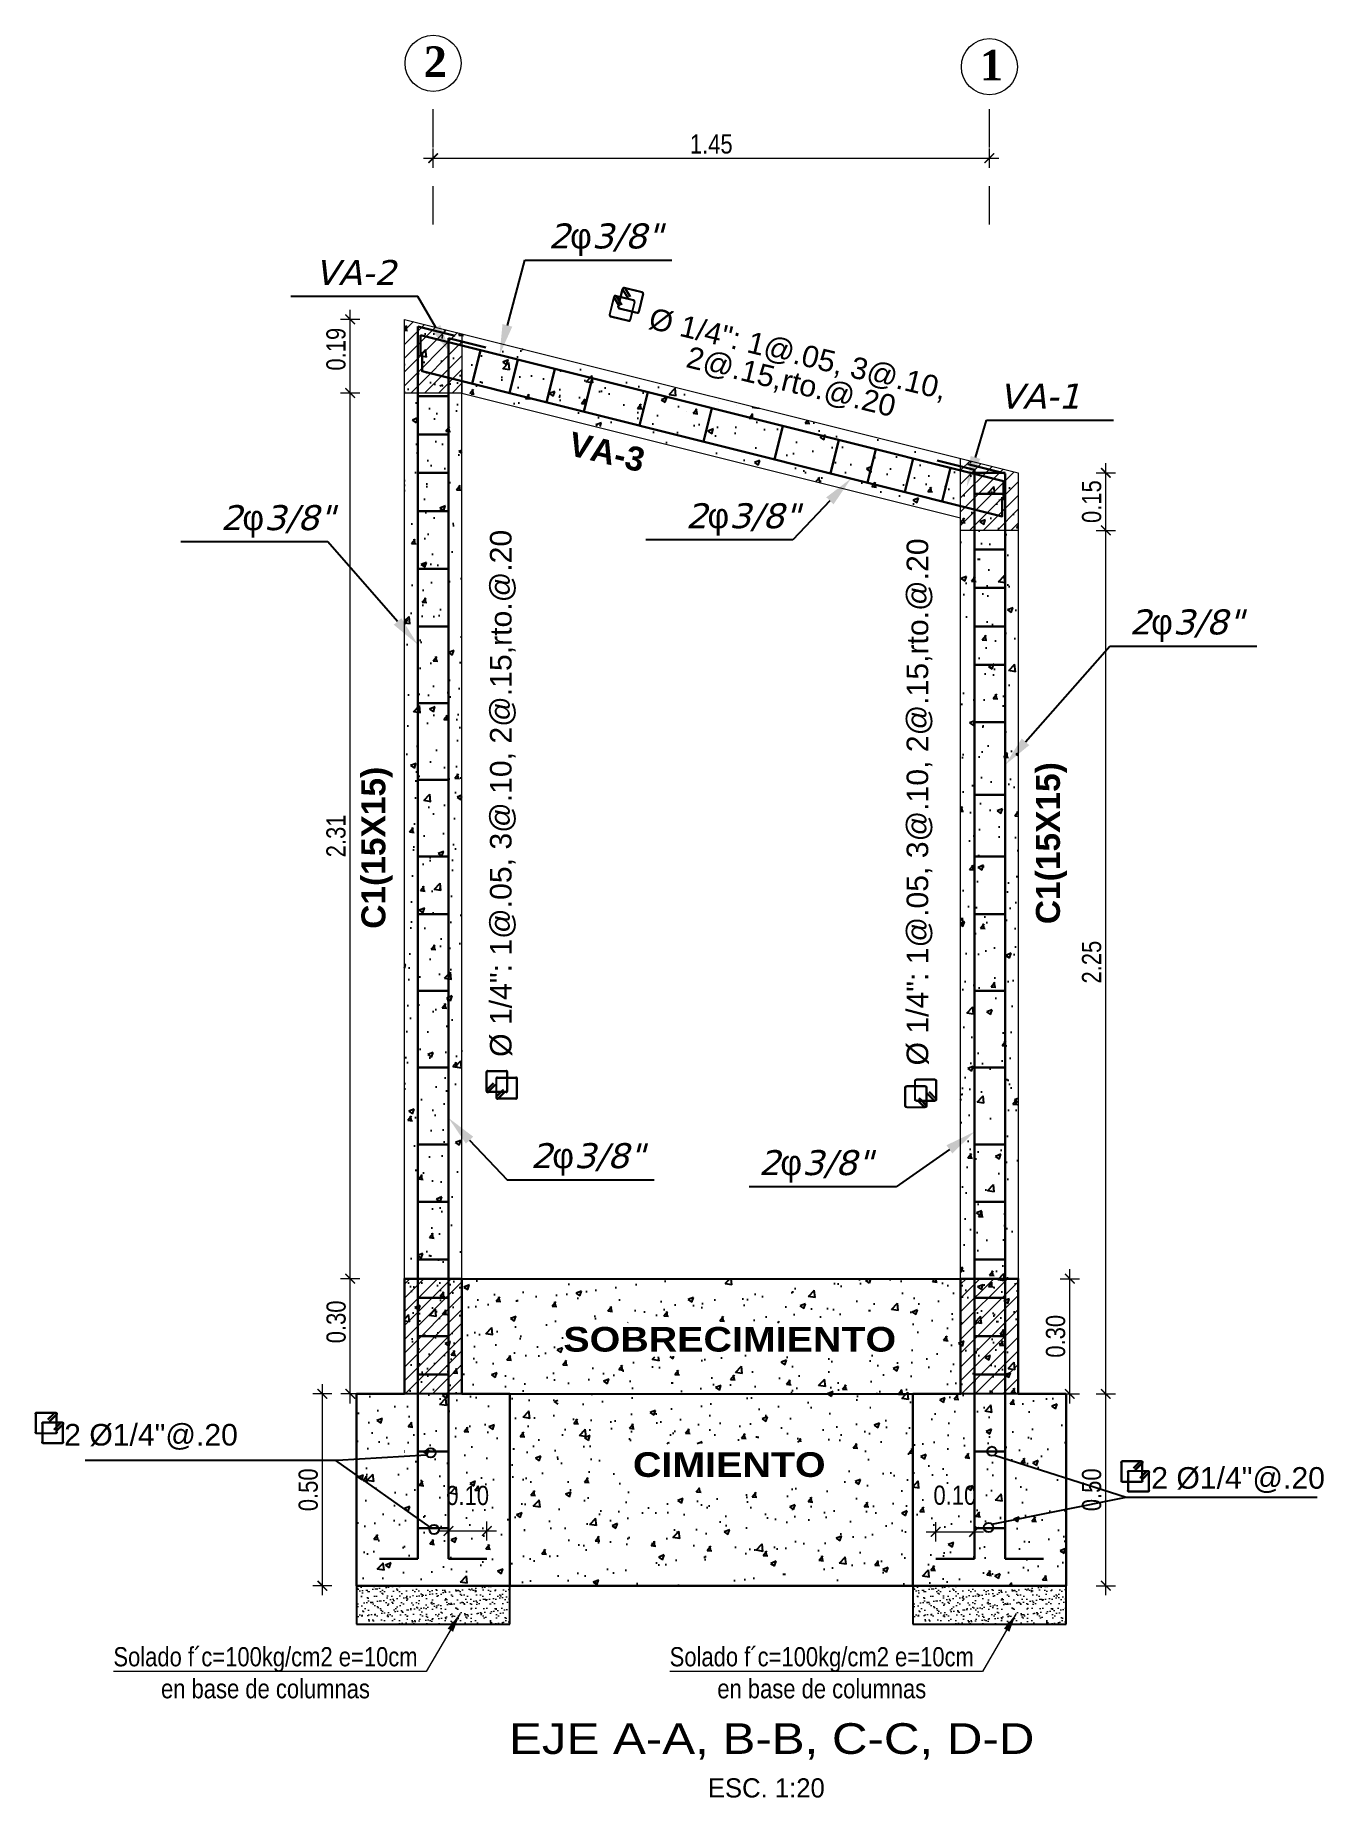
# Model space of a CAD drawing. Header units: metres. Extents: x 912 to 1393, y 476 to 584.
# Drawn here: x 1278.913 to 1282.271, y 494.542 to 499.134 of the extents above; entities that cross this region are included whole.
import ezdxf
from ezdxf import colors
from ezdxf.entities.mleader import LeaderData, LeaderLine
from ezdxf.math import Vec2, Vec3

# ---------------------------------------------------------------- set-up
doc = ezdxf.new("R2010")
doc.units = ezdxf.units.M
doc.linetypes.add('ACAD_ISO04W100', pattern=[30, 24, -3, 0, -3])
doc.linetypes.add('DASHDOTX2', pattern=[2, 1, -0.5, 0, -0.5])
for name, color, linetype, lineweight in [('-Achurado', 251, 'Continuous', 5), ('A_Columnas', 7, 'Continuous', 40), ('Cotas', 7, 'Continuous', 20), ('Especificaciones', 7, 'Continuous', 20), ('FIC-2ES_ACERO_', 160, 'Continuous', 30), ('FIC-2ES_COLUMNA', 152, 'Continuous', 30), ('FIC-2ES_CONCRETO 210', 251, 'Continuous', 30), ('Flechas', 122, 'Continuous', 20), ('Muro Alto', 5, 'Continuous', 40), ('P 0.05', 7, 'Continuous', 13), ('pisos', 8, 'Continuous', 13), ('PL-020', 7, 'Continuous', 20), ('PL-03', 7, 'Continuous', 30), ('TEXTO', 7, 'Continuous', 20), ('Textos', 7, 'Continuous', 30)]:
    doc.layers.add(name, color=color, linetype=linetype, lineweight=lineweight)
doc.layers.add('A_50_CotasExter', color=253, linetype='Continuous')
doc.layers.add('PL-05', color=7, linetype='Continuous')
doc.styles.add('-Arial Narrow', font='ARIALN.TTF')
doc.styles.add('ARIAL', font='arial.ttf')
doc.styles.add('ILICH', font='timesbd.ttf')
doc.styles.add('R80_50', font='verdanai.ttf', dxfattribs={"height": 0.065})
doc.styles.add('ROMANS', font='ARIALN.TTF')
doc.styles.add('style1', font='arial.ttf')
doc.styles.add('TECHNICLIGHT', font='tel_____.pfb')
doc.dimstyles.new('corte 25', dxfattribs={"dimtxt": 0.05, "dimasz": 0.025, "dimexe": 0.025, "dimexo": 0.0125, "dimgap": 0.0125, "dimtad": 1, "dimzin": 4, "dimdsep": 46, "dimtxsty": 'ARIAL', "dimblk": 'ARCHTICK', "dimcen": 0.025, "dimdle": 0.025, "dimclrd": 256, "dimclre": 256, "dimclrt": 7, "dimadec": 0, "dimazin": 0, "dimtfac": 1, "dimtix": 1, "dimtmove": 0, "dimatfit": 3, "dimfxl": 0.1, "dimlwd": -1, "dimarcsym": 0})
doc.dimstyles.new('Esc 1_20n', dxfattribs={"dimscale": 0.02, "dimtxt": 2, "dimasz": 1, "dimexe": 1, "dimexo": 1, "dimgap": 0.45, "dimtad": 1, "dimtoh": 1, "dimzin": 3, "dimdsep": 46, "dimtxsty": '-Arial Narrow', "dimblk": 'ARCHTICK', "dimcen": 1, "dimdle": 1, "dimclrd": 252, "dimclre": 252, "dimclrt": 252, "dimadec": 0, "dimazin": 0, "dimtfac": 1, "dimtix": 1, "dimtmove": 1, "dimatfit": 2, "dimldrblk": 'ARCHTICK', "dimfxl": 1, "dimfxlon": 1, "dimtolj": 2, "dimlwd": 5, "dimlwe": 5, "dimarcsym": 0})

msp = doc.modelspace()

# ---------------------------------------------------------------- texts
at = {"layer": 'A_Columnas', "lineweight": 9, "attachment_point": 5, "style": 'style1'}
for s, insert, char_height, width, rotation in [('\\pxsm0.8;Ø 1/4": 1@.05, 3@.10, 2@.15,rto.@.20', (1280.8908, 498.263), 0.05625, 1.078848, 346.3856), ('{\\fArial|b1|i0|c0|p34;VA-3 }', (1280.4027, 498.0482), 0.0625, 0.8, 346.6514), ('\\pxsm0.8;Ø 1/4": 1@.05, 3@.10, 2@.15,rto.@.20', (1280.1317, 497.1589), 0.05625, 2.104752, 90), ('\\pxsm0.8;Ø 1/4": 1@.05, 3@.10, 2@.15,rto.@.20', (1281.2178, 497.1365), 0.05625, 2.104752, 90), ('{\\fArial|b1|i0|c0|p34;C1(15X15)}', (1279.8035, 497.0171), 0.0625, 0.8, 90), ('{\\fArial|b1|i0|c0|p34;C1(15X15)}', (1281.5618, 497.0291), 0.0625, 0.8, 90)]:
    msp.add_mtext(s, dxfattribs=dict(at, insert=insert, char_height=char_height, width=width, rotation=rotation))
at = {"layer": 'A_Columnas', "lineweight": 9, "char_height": 0.05625, "attachment_point": 5, "style": 'style1'}
for insert, width in [((1279.2144, 495.4819), 0.72), ((1282.0481, 495.3694), 0.62)]:
    msp.add_mtext('2 Ø1/4"@.20', dxfattribs=dict(at, insert=insert, width=width))
at = {"layer": 'Especificaciones', "linetype": 'ACAD_ISO04W100', "char_height": 0.065, "width": 0.387333, "style": 'R80_50'}
for s, insert, attachment_point in [('2{\\fSymbol|b0|i0|c2|p18;f}3/8"', (1280.2502, 498.6439), 1), ('VA-2', (1279.6419, 498.5487), 1), ('VA-1', (1281.4254, 498.2266), 1), ('2{\\fSymbol|b0|i0|c2|p18;f}3/8"', (1279.3959, 497.9099), 1), ('2{\\fSymbol|b0|i0|c2|p18;f}3/8"', (1280.6082, 497.9148), 1), ('2{\\fSymbol|b0|i0|c2|p18;f}3/8"', (1282.0624, 497.6381), 3), ('2{\\fSymbol|b0|i0|c2|p18;f}3/8"', (1280.2038, 496.2473), 1), ('2{\\fSymbol|b0|i0|c2|p18;f}3/8"', (1281.0958, 496.2292), 3)]:
    msp.add_mtext(s, dxfattribs=dict(at, insert=insert, attachment_point=attachment_point))
at = {"layer": 'PL-03', "color": 250, "linetype": 'Continuous', "style": 'TECHNICLIGHT'}
msp.add_text('ESC. 1:20', height=0.05, dxfattribs=at).set_placement((1280.6659, 494.5423))
at = {"layer": 'PL-03', "char_height": 0.05, "width": 0.815284, "attachment_point": 2, "style": 'ROMANS'}
for insert in [(1279.5128, 494.9341), (1280.9628, 494.9341)]:
    msp.add_mtext('Solado f´c=100kg/cm2 e=10cm en base de columnas', dxfattribs=dict(at, insert=insert))
at = {"layer": 'PL-05', "style": 'TECHNICLIGHT', "width": 1.2}
msp.add_text('EJE A-A, B-B, C-C, D-D', height=0.08, dxfattribs=at).set_placement((1280.1476, 494.6558))
at = {"layer": 'TEXTO', "insert": (1281.1567, 495.7684), "char_height": 0.06425, "attachment_point": 3}
msp.add_mtext('{\\fArial Black|b0|i0|c0|p34;SOBRECIMIENTO}', dxfattribs=at)
at = {"layer": 'TEXTO', "insert": (1281.3394, 495.4419), "char_height": 0.06425, "width": 1.235373, "attachment_point": 3}
msp.add_mtext('\\pxqc;{\\fArial Black|b0|i0|c0|p34;CIMIENTO}', dxfattribs=at)
at = {"layer": 'Textos', "ltscale": 1.6, "style": 'ILICH'}
for s, p in [('2', (1279.9251, 499.0254, 478.457)), ('1', (1281.3751, 499.0165, 478.457))]:
    msp.add_text(s, height=0.08, dxfattribs=at).set_placement(p)

# ---------------------------------------------------------------- blocks, each defined once
blk = doc.blocks.new('_ArchTick')
at = {"layer": 'pisos', "color": 0, "const_width": 0.15}
blk.add_lwpolyline([(-0.5, -0.5), (0.5, 0.5)], dxfattribs=at)
blk = doc.blocks.new('*D296')
at = {"layer": 'A_50_CotasExter', "color": 252, "lineweight": 5, "transparency": 16777216}
for p, q in [((1279.9498, 498.789), (1279.9498, 498.839)), ((1281.3998, 498.789), (1281.3998, 498.839)), ((1279.9248, 498.814), (1281.4248, 498.814))]:
    blk.add_line(p, q, dxfattribs=at)
at = {"layer": 'DEFPOINTS', "color": 0, "lineweight": 20, "transparency": 16777216}
for p in [(1281.3998, 498.814), (1279.9498, 498.6415), (1281.3998, 498.6415)]:
    blk.add_point(p, dxfattribs=at)
at = {"layer": 'A_50_CotasExter', "color": 252, "lineweight": 5, "transparency": 16777216, "xscale": 0.025, "yscale": 0.025, "zscale": 0.025, "rotation": 180}
blk.add_blockref('_ArchTick', (1279.9498, 498.814), dxfattribs=at)
at = {"layer": 'A_50_CotasExter', "color": 252, "lineweight": 5, "transparency": 16777216, "xscale": 0.025, "yscale": 0.025, "zscale": 0.025}
blk.add_blockref('_ArchTick', (1281.3998, 498.814), dxfattribs=at)
at = {"layer": 'A_50_CotasExter', "color": 252, "transparency": 16777216, "insert": (1280.6748, 498.8508), "char_height": 0.05, "attachment_point": 5, "style": '-Arial Narrow'}
blk.add_mtext('\\A2;1.45', dxfattribs=at)
blk = doc.blocks.new('ESTRIBOS')
at = {"layer": 'Especificaciones', "linetype": 'ACAD_ISO04W100'}
for p, q in [((1246.6824, 500.7601), (1246.6824, 500.808)), ((1246.6837, 500.8048), (1246.6994, 500.7891)), ((1246.6849, 500.7601), (1246.6849, 500.8037)), ((1246.6855, 500.8065), (1246.6994, 500.7926)), ((1246.6994, 500.8125), (1246.6869, 500.8125)), ((1246.6994, 500.8101), (1246.6869, 500.8101)), ((1246.6884, 500.8095), (1246.6994, 500.7984)), ((1246.6913, 500.8101), (1246.6994, 500.8019)), ((1246.6994, 500.7855), (1246.6994, 500.8334)), ((1246.7007, 500.8302), (1246.7181, 500.8128)), ((1246.7019, 500.7855), (1246.7019, 500.829)), ((1246.7349, 500.8125), (1246.7019, 500.8125)), ((1246.7349, 500.8101), (1246.7019, 500.8101)), ((1246.7019, 500.7994), (1246.7075, 500.7938)), ((1246.7019, 500.796), (1246.7058, 500.7921)), ((1246.7025, 500.8319), (1246.7199, 500.8145)), ((1246.7519, 500.8379), (1246.7039, 500.8379)), ((1246.7519, 500.8354), (1246.7039, 500.8354)), ((1246.7054, 500.8348), (1246.7228, 500.8174)), ((1246.7083, 500.8354), (1246.7245, 500.8192)), ((1246.7199, 500.8145), (1246.7181, 500.8128)), ((1246.7369, 500.808), (1246.7369, 500.7601)), ((1246.7394, 500.8083), (1246.7394, 500.7601)), ((1246.7539, 500.8334), (1246.7539, 500.7855)), ((1246.7564, 500.8337), (1246.7564, 500.7855)), ((1246.6869, 500.7581), (1246.7349, 500.7581)), ((1246.6869, 500.7556), (1246.7349, 500.7556)), ((1246.7019, 500.7901), (1246.7029, 500.7891)), ((1246.7029, 500.7891), (1246.7019, 500.7882)), ((1246.7039, 500.7834), (1246.7369, 500.7834)), ((1246.7039, 500.7809), (1246.7369, 500.7809)), ((1246.7075, 500.7938), (1246.7058, 500.7921)), ((1246.7394, 500.7834), (1246.7519, 500.7834)), ((1246.7394, 500.7809), (1246.7519, 500.7809))]:
    blk.add_line(p, q, dxfattribs=at)
for centre, radius, start, end in [((1246.6869, 500.808), 0.00452, 90, 225), ((1246.6869, 500.808), 0.00206, 45.0001, 225), ((1246.7039, 500.8334), 0.00452, 90, 225), ((1246.7039, 500.8334), 0.00206, 45.0001, 225), ((1246.7349, 500.808), 0.00452, 0, 90), ((1246.7349, 500.808), 0.00206, 0, 90), ((1246.7519, 500.8334), 0.00452, 0, 90), ((1246.7519, 500.8334), 0.00206, 0, 90), ((1246.6869, 500.7601), 0.00452, 180, 270), ((1246.6869, 500.7601), 0.00206, 180, 270), ((1246.7039, 500.7855), 0.00452, 180, 270), ((1246.7039, 500.7855), 0.00206, 180, 270), ((1246.7349, 500.7601), 0.00206, 270, 0), ((1246.7349, 500.7601), 0.00452, 270, 0), ((1246.7519, 500.7855), 0.00452, 270, 0), ((1246.7519, 500.7855), 0.00206, 270, 0)]:
    blk.add_arc(centre, radius, start, end, dxfattribs=at)
blk = doc.blocks.new('*D351')
at = {"layer": 'A_50_CotasExter', "color": 252, "lineweight": 5, "transparency": 16777216}
for p, q in [((1279.9898, 495.2119), (1279.9898, 495.2619)), ((1280.0898, 495.2119), (1280.0898, 495.2619)), ((1279.9648, 495.2369), (1280.1148, 495.2369))]:
    blk.add_line(p, q, dxfattribs=at)
at = {"layer": 'DEFPOINTS', "color": 0, "lineweight": 20, "transparency": 16777216}
for p in [(1280.0898, 495.2369), (1279.9898, 495.1641), (1280.0898, 495.1641)]:
    blk.add_point(p, dxfattribs=at)
at = {"layer": 'A_50_CotasExter', "color": 252, "lineweight": 5, "transparency": 16777216, "xscale": 0.025, "yscale": 0.025, "zscale": 0.025, "rotation": 180}
blk.add_blockref('_ArchTick', (1279.9898, 495.2369), dxfattribs=at)
at = {"layer": 'A_50_CotasExter', "color": 252, "lineweight": 5, "transparency": 16777216, "xscale": 0.025, "yscale": 0.025, "zscale": 0.025}
blk.add_blockref('_ArchTick', (1280.0898, 495.2369), dxfattribs=at)
at = {"layer": 'A_50_CotasExter', "color": 252, "transparency": 16777216, "insert": (1280.0398, 495.329), "char_height": 0.05, "attachment_point": 5, "style": '-Arial Narrow'}
blk.add_mtext('\\A2;0.10', dxfattribs=at)
blk = doc.blocks.new('*D350')
at = {"layer": 'A_50_CotasExter', "color": 252, "lineweight": 5, "transparency": 16777216}
for p, q in [((1281.2598, 495.2093), (1281.2598, 495.2593)), ((1281.3598, 495.2093), (1281.3598, 495.2593)), ((1281.2348, 495.2343), (1281.3848, 495.2343))]:
    blk.add_line(p, q, dxfattribs=at)
at = {"layer": 'DEFPOINTS', "color": 0, "lineweight": 20, "transparency": 16777216}
for p in [(1281.3598, 495.2343), (1281.2598, 495.1641), (1281.3598, 495.1641)]:
    blk.add_point(p, dxfattribs=at)
at = {"layer": 'A_50_CotasExter', "color": 252, "lineweight": 5, "transparency": 16777216, "xscale": 0.025, "yscale": 0.025, "zscale": 0.025, "rotation": 180}
blk.add_blockref('_ArchTick', (1281.2598, 495.2343), dxfattribs=at)
at = {"layer": 'A_50_CotasExter', "color": 252, "lineweight": 5, "transparency": 16777216, "xscale": 0.025, "yscale": 0.025, "zscale": 0.025}
blk.add_blockref('_ArchTick', (1281.3598, 495.2343), dxfattribs=at)
at = {"layer": 'A_50_CotasExter', "color": 252, "transparency": 16777216, "insert": (1281.3098, 495.3296), "char_height": 0.05, "attachment_point": 5, "style": '-Arial Narrow'}
blk.add_mtext('\\A2;0.10', dxfattribs=at)
blk = doc.blocks.new('*D301')
at = {"layer": 'A_50_CotasExter', "color": 252, "lineweight": 5, "transparency": 16777216}
for p, q in [((1279.6611, 495.0691), (1279.6611, 495.6191)), ((1279.6861, 495.5941), (1279.6361, 495.5941)), ((1279.6861, 495.0941), (1279.6361, 495.0941))]:
    blk.add_line(p, q, dxfattribs=at)
at = {"layer": 'DEFPOINTS', "color": 0, "lineweight": 20, "transparency": 16777216}
for p in [(1279.6611, 495.5941), (1279.751, 495.5941), (1279.751, 495.0941)]:
    blk.add_point(p, dxfattribs=at)
at = {"layer": 'A_50_CotasExter', "color": 252, "lineweight": 5, "transparency": 16777216, "xscale": 0.025, "yscale": 0.025, "zscale": 0.025}
for p, rotation in [((1279.6611, 495.5941), 90), ((1279.6611, 495.0941), 270)]:
    blk.add_blockref('_ArchTick', p, dxfattribs=dict(at, rotation=rotation))
at = {"layer": 'A_50_CotasExter', "color": 252, "transparency": 16777216, "insert": (1279.6244, 495.3441), "char_height": 0.05, "attachment_point": 5, "rotation": 90, "style": '-Arial Narrow'}
blk.add_mtext('\\A2;0.50', dxfattribs=at)
blk = doc.blocks.new('*D300')
at = {"layer": 'A_50_CotasExter', "color": 252, "lineweight": 5, "transparency": 16777216}
for p, q in [((1279.7588, 495.8941), (1279.7088, 495.8941)), ((1279.7338, 495.5691), (1279.7338, 495.9191)), ((1279.7588, 495.5941), (1279.7088, 495.5941))]:
    blk.add_line(p, q, dxfattribs=at)
at = {"layer": 'DEFPOINTS', "color": 0, "lineweight": 20, "transparency": 16777216}
for p in [(1279.7338, 495.8941), (1279.8748, 495.8941), (1279.876, 495.5941)]:
    blk.add_point(p, dxfattribs=at)
at = {"layer": 'A_50_CotasExter', "color": 252, "lineweight": 5, "transparency": 16777216, "xscale": 0.025, "yscale": 0.025, "zscale": 0.025}
for p, rotation in [((1279.7338, 495.8941), 90), ((1279.7338, 495.5941), 270)]:
    blk.add_blockref('_ArchTick', p, dxfattribs=dict(at, rotation=rotation))
at = {"layer": 'A_50_CotasExter', "color": 252, "transparency": 16777216, "insert": (1279.6971, 495.7816), "char_height": 0.05, "attachment_point": 5, "rotation": 90, "style": '-Arial Narrow'}
blk.add_mtext('\\A2;0.30', dxfattribs=at)
blk = doc.blocks.new('*D299')
at = {"layer": 'A_50_CotasExter', "color": 252, "lineweight": 5, "transparency": 16777216}
for p, q in [((1279.7335, 495.8691), (1279.7335, 498.227)), ((1279.7585, 498.202), (1279.7085, 498.202)), ((1279.7585, 495.8941), (1279.7085, 495.8941))]:
    blk.add_line(p, q, dxfattribs=at)
at = {"layer": 'DEFPOINTS', "color": 0, "lineweight": 20, "transparency": 16777216}
for p in [(1279.7335, 498.202), (1279.8748, 498.202), (1279.8748, 495.8941)]:
    blk.add_point(p, dxfattribs=at)
at = {"layer": 'A_50_CotasExter', "color": 252, "lineweight": 5, "transparency": 16777216, "xscale": 0.025, "yscale": 0.025, "zscale": 0.025}
for p, rotation in [((1279.7335, 498.202), 90), ((1279.7335, 495.8941), 270)]:
    blk.add_blockref('_ArchTick', p, dxfattribs=dict(at, rotation=rotation))
at = {"layer": 'A_50_CotasExter', "color": 252, "transparency": 16777216, "insert": (1279.6968, 497.048), "char_height": 0.05, "attachment_point": 5, "rotation": 90, "style": '-Arial Narrow'}
blk.add_mtext('\\A2;2.31', dxfattribs=at)
blk = doc.blocks.new('*D94')
at = {"layer": 'A_50_CotasExter', "color": 252, "lineweight": 5, "transparency": 16777216}
for p, q in [((1279.7335, 498.177), (1279.7335, 498.4191)), ((1279.7585, 498.3941), (1279.7085, 498.3941)), ((1279.7585, 498.202), (1279.7085, 498.202))]:
    blk.add_line(p, q, dxfattribs=at)
at = {"layer": 'DEFPOINTS', "color": 0, "lineweight": 20, "transparency": 16777216}
for p in [(1279.7335, 498.3941), (1279.8748, 498.3941), (1279.8748, 498.202)]:
    blk.add_point(p, dxfattribs=at)
at = {"layer": 'A_50_CotasExter', "color": 252, "lineweight": 5, "transparency": 16777216, "xscale": 0.025, "yscale": 0.025, "zscale": 0.025}
for p, rotation in [((1279.7335, 498.3941), 90), ((1279.7335, 498.202), 270)]:
    blk.add_blockref('_ArchTick', p, dxfattribs=dict(at, rotation=rotation))
at = {"layer": 'A_50_CotasExter', "color": 252, "transparency": 16777216, "insert": (1279.6968, 498.3163), "char_height": 0.05, "attachment_point": 5, "rotation": 90, "style": '-Arial Narrow'}
blk.add_mtext('\\A2;0.19', dxfattribs=at)
blk = doc.blocks.new('*D297')
at = {"layer": 'A_50_CotasExter', "color": 252, "lineweight": 5, "transparency": 16777216}
for p, q in [((1281.7033, 495.5691), (1281.7033, 497.8691)), ((1281.6783, 497.8441), (1281.7283, 497.8441)), ((1281.6783, 495.5941), (1281.7283, 495.5941))]:
    blk.add_line(p, q, dxfattribs=at)
at = {"layer": 'DEFPOINTS', "color": 0, "lineweight": 20, "transparency": 16777216}
for p in [(1281.4748, 497.8441), (1281.7033, 497.8441), (1281.4748, 495.5941)]:
    blk.add_point(p, dxfattribs=at)
at = {"layer": 'A_50_CotasExter', "color": 252, "lineweight": 5, "transparency": 16777216, "xscale": 0.025, "yscale": 0.025, "zscale": 0.025}
for p, rotation in [((1281.7033, 497.8441), 90), ((1281.7033, 495.5941), 270)]:
    blk.add_blockref('_ArchTick', p, dxfattribs=dict(at, rotation=rotation))
at = {"layer": 'A_50_CotasExter', "color": 252, "transparency": 16777216, "insert": (1281.6665, 496.7191), "char_height": 0.05, "attachment_point": 5, "rotation": 90, "style": '-Arial Narrow'}
blk.add_mtext('\\A2;2.25', dxfattribs=at)
blk = doc.blocks.new('*D95')
at = {"layer": 'A_50_CotasExter', "color": 252, "lineweight": 5, "transparency": 16777216}
for p, q in [((1281.7033, 495.0691), (1281.7033, 495.6191)), ((1281.6783, 495.5941), (1281.7283, 495.5941)), ((1281.6783, 495.0941), (1281.7283, 495.0941))]:
    blk.add_line(p, q, dxfattribs=at)
at = {"layer": 'DEFPOINTS', "color": 0, "lineweight": 20, "transparency": 16777216}
for p in [(1281.5998, 495.5941), (1281.7033, 495.5941), (1281.5998, 495.0941)]:
    blk.add_point(p, dxfattribs=at)
at = {"layer": 'A_50_CotasExter', "color": 252, "lineweight": 5, "transparency": 16777216, "xscale": 0.025, "yscale": 0.025, "zscale": 0.025}
for p, rotation in [((1281.7033, 495.5941), 90), ((1281.7033, 495.0941), 270)]:
    blk.add_blockref('_ArchTick', p, dxfattribs=dict(at, rotation=rotation))
at = {"layer": 'A_50_CotasExter', "color": 252, "transparency": 16777216, "insert": (1281.6665, 495.3441), "char_height": 0.05, "attachment_point": 5, "rotation": 90, "style": '-Arial Narrow'}
blk.add_mtext('\\A2;0.50', dxfattribs=at)
blk = doc.blocks.new('*D302')
at = {"layer": 'A_50_CotasExter', "color": 252, "lineweight": 5, "transparency": 16777216}
for p, q in [((1281.5843, 495.8941), (1281.6343, 495.8941)), ((1281.6093, 495.5691), (1281.6093, 495.9191)), ((1281.5843, 495.5941), (1281.6343, 495.5941))]:
    blk.add_line(p, q, dxfattribs=at)
at = {"layer": 'DEFPOINTS', "color": 0, "lineweight": 20, "transparency": 16777216}
for p in [(1281.476, 495.8941), (1281.6093, 495.8941), (1281.476, 495.5941)]:
    blk.add_point(p, dxfattribs=at)
at = {"layer": 'A_50_CotasExter', "color": 252, "lineweight": 5, "transparency": 16777216, "xscale": 0.025, "yscale": 0.025, "zscale": 0.025}
for p, rotation in [((1281.6093, 495.8941), 90), ((1281.6093, 495.5941), 270)]:
    blk.add_blockref('_ArchTick', p, dxfattribs=dict(at, rotation=rotation))
at = {"layer": 'A_50_CotasExter', "color": 252, "transparency": 16777216, "insert": (1281.5725, 495.7441), "char_height": 0.05, "attachment_point": 5, "rotation": 90, "style": '-Arial Narrow'}
blk.add_mtext('\\A2;0.30', dxfattribs=at)
blk = doc.blocks.new('*D298')
at = {"layer": 'A_50_CotasExter', "color": 252, "lineweight": 5, "transparency": 16777216}
for p, q in [((1281.6783, 497.9941), (1281.7283, 497.9941)), ((1281.7033, 497.8191), (1281.7033, 498.0191)), ((1281.6783, 497.8441), (1281.7283, 497.8441))]:
    blk.add_line(p, q, dxfattribs=at)
at = {"layer": 'DEFPOINTS', "color": 0, "lineweight": 20, "transparency": 16777216}
for p in [(1281.4748, 497.9941), (1281.7033, 497.9941), (1281.4748, 497.8441)]:
    blk.add_point(p, dxfattribs=at)
at = {"layer": 'A_50_CotasExter', "color": 252, "lineweight": 5, "transparency": 16777216, "xscale": 0.025, "yscale": 0.025, "zscale": 0.025}
for p, rotation in [((1281.7033, 497.9941), 90), ((1281.7033, 497.8441), 270)]:
    blk.add_blockref('_ArchTick', p, dxfattribs=dict(at, rotation=rotation))
at = {"layer": 'A_50_CotasExter', "color": 252, "transparency": 16777216, "insert": (1281.6665, 497.9191), "char_height": 0.05, "attachment_point": 5, "rotation": 90, "style": '-Arial Narrow'}
blk.add_mtext('\\A2;0.15', dxfattribs=at)

# ---------------------------------------------------------------- dimensions: what is measured, and where the dimension line sits
at = {"layer": 'A_50_CotasExter'}
for p1, p2, distance, picture, middle in [((1279.9498, 498.6415), (1281.3998, 498.6415), 0.1726, '*D296', (1280.6748, 498.8508)), ((1281.4748, 497.8441), (1281.4748, 497.9941), -0.2285, '*D298', (1281.6665, 497.9191)), ((1281.476, 495.5941), (1281.476, 495.8941), -0.1333, '*D302', (1281.5725, 495.7441)), ((1279.751, 495.0941), (1279.751, 495.5941), 0.0898, '*D301', (1279.6244, 495.3441)), ((1281.5998, 495.0941), (1281.5998, 495.5941), -0.1035, '*D95', (1281.6665, 495.3441))]:
    dim = msp.add_aligned_dim(p1=p1, p2=p2, distance=distance, dimstyle='Esc 1_20n', override={"dimscale": 0.025}, dxfattribs=at)
    dim.commit()
    dim.dimension.update_dxf_attribs({"geometry": picture, "text_midpoint": middle})
for base, p1, p2, angle, picture, middle, dimtype in [((1279.7335, 498.3941), (1279.8748, 498.202), (1279.8748, 498.3941), 270, '*D94', (1279.7335, 498.3163), 160), ((1279.7338, 495.8941), (1279.876, 495.5941), (1279.8748, 495.8941), 270, '*D300', (1279.7338, 495.7816), 160), ((1280.0898, 495.2369), (1279.9898, 495.1641), (1280.0898, 495.1641), 0, '*D351', (1280.0398, 495.2922), 161), ((1281.3598, 495.2343), (1281.2598, 495.1641), (1281.3598, 495.1641), 360, '*D350', (1281.3098, 495.2928), 161)]:
    dim = msp.add_linear_dim(base=base, p1=p1, p2=p2, angle=angle, dimstyle='Esc 1_20n', override={"dimscale": 0.025}, dxfattribs=at)
    dim.commit()
    dim.dimension.update_dxf_attribs({"geometry": picture, "text_midpoint": middle, "dimtype": dimtype})
for base, p1, p2, angle, picture, middle in [((1279.7335, 498.202), (1279.8748, 495.8941), (1279.8748, 498.202), 270, '*D299', (1279.6968, 497.048)), ((1281.7033, 497.8441), (1281.4748, 495.5941), (1281.4748, 497.8441), 90, '*D297', (1281.6665, 496.7191))]:
    dim = msp.add_linear_dim(base=base, p1=p1, p2=p2, angle=angle, dimstyle='Esc 1_20n', override={"dimscale": 0.025}, dxfattribs=at)
    dim.commit()
    dim.dimension.update_dxf_attribs({"geometry": picture, "text_midpoint": middle})

# ---------------------------------------------------------------- hatches: boundary and pattern name
at = {"layer": '-Achurado', "lineweight": 5}
h = msp.add_hatch(dxfattribs=at)
h.set_pattern_fill('AR-SAND', color=256, scale=0.0005)
h.set_pattern_definition([(37.5, (80.340538, -1e-13), (-0.00080001565, 0.02447066187), [0, -0.019304, 0, -0.02159, 0, -0.0206375]), (7.5, (80.340538, -1e-13), (0.02247616416, 0.035841255), [0, -0.010414, 0, -0.017399, 0, -0.0066675]), (327.5, (80.324917, -1e-13), (0.0395496185, 7.185923e-05), [0, -0.00635, 0, -0.02286, 0, -0.029845]), (317.5, (80.324917, -1e-13), (0.0381778226, 0.0111464662), [0, -0.003175, 0, -0.014986, 0, -0.017145])])
h.paths.add_polyline_path([(1280.1498, 495.0941), (1279.7498, 495.0941), (1279.7498, 494.9941), (1280.1498, 494.9941)])
h = msp.add_hatch(dxfattribs=at)
h.set_pattern_fill('AR-SAND', color=256, scale=0.0005)
h.set_pattern_definition([(37.5, (81.790538, 0), (-0.00080001565, 0.02447066187), [0, -0.019304, 0, -0.02159, 0, -0.0206375]), (7.5, (81.790538, 0), (0.02247616416, 0.035841255), [0, -0.010414, 0, -0.017399, 0, -0.0066675]), (327.5, (81.774917, 0), (0.0395496185, 7.185923e-05), [0, -0.00635, 0, -0.02286, 0, -0.029845]), (317.5, (81.774917, 0), (0.0381778226, 0.0111464662), [0, -0.003175, 0, -0.014986, 0, -0.017145])])
h.paths.add_polyline_path([(1281.5998, 495.0941), (1281.1998, 495.0941), (1281.1998, 494.9941), (1281.5998, 494.9941)])
at = {"true_color": 0x636466}
h = msp.add_hatch(dxfattribs=at)
h.set_pattern_fill('AR-CONC', color=251, scale=0.0008)
h.set_pattern_definition([(50, (33.49498, -3.12818), (0.145747735, -0.012751268), [0.01524, -0.16764]), (355, (33.49498, -3.12818), (-0.028194737, 0.152845476), [0.012192, -0.134112467]), (100.451445, (33.50713, -3.12925), (0.117552998, 0.140094202), [0.012952007, -0.142472196]), (46.1842, (33.49498, -3.08754), (0.216863233, -0.033633862), [0.02286, -0.25146]), (96.635558, (33.51306, -3.09035), (0.189923307, 0.1979409), [0.01942802, -0.213708487]), (351.184151, (33.49498, -3.08754), (0.189923307, 0.1979409), [0.018287974, -0.201167786]), (21, (33.5153, -3.0977), (0.121291513, -0.081812159), [0.01524, -0.16764]), (326, (33.5153, -3.0977), (0.049441623, 0.147350373), [0.012192, -0.134112]), (71.451445, (33.52541, -3.10452), (0.170733135, 0.065538215), [0.012952007, -0.14247195]), (37.5, (33.494983, -3.128183), (0.0024708826, 0.067644031), [0, -0.1324864, 0, -0.136144, 0, -0.13462]), (7.5, (33.49498, -3.12818), (0.05345573, 0.08014446), [0, -0.0776224, 0, -0.1294384, 0, -0.051308]), (327.5, (33.44967, -3.128183), (0.1084724761, -0.0045829952), [0, -0.0508, 0, -0.158496, 0, -0.210312]), (317.5, (33.42935, -3.12818), (0.118503345, 0.020341193), [0, -0.06604, 0, -0.1052576, 0, -0.149352])])
h.paths.add_polyline_path([(1279.8748, 498.3941), (1281.3248, 498.0316), (1281.3248, 497.877), (1279.8748, 498.2441)])
h = msp.add_hatch(dxfattribs=at)
h.set_pattern_fill('AR-CONC', color=251, scale=0.0008)
h.paths.add_polyline_path([(1279.8748, 498.2441), (1280.0248, 498.2441), (1280.0248, 495.5941), (1279.8748, 495.5941)])
h = msp.add_hatch(dxfattribs=at)
h.set_pattern_fill('AR-CONC', color=251, scale=0.0008)
h.set_pattern_definition([(50, (32.64498, -3.57818), (0.145747735, -0.012751268), [0.01524, -0.16764]), (355, (32.64498, -3.57818), (-0.028194737, 0.152845476), [0.012192, -0.134112467]), (100.451445, (32.65713, -3.57925), (0.117552998, 0.140094202), [0.012952007, -0.142472196]), (46.1842, (32.64498, -3.53754), (0.216863233, -0.033633862), [0.02286, -0.25146]), (96.635558, (32.66306, -3.54035), (0.189923307, 0.1979409), [0.01942802, -0.213708487]), (351.184151, (32.64498, -3.53754), (0.189923307, 0.1979409), [0.018287974, -0.201167786]), (21, (32.6653, -3.5477), (0.121291513, -0.081812159), [0.01524, -0.16764]), (326, (32.6653, -3.5477), (0.049441623, 0.147350373), [0.012192, -0.134112]), (71.451445, (32.67541, -3.55452), (0.170733135, 0.065538215), [0.012952007, -0.14247195]), (37.5, (32.644983, -3.578183), (0.0024708826, 0.067644031), [0, -0.1324864, 0, -0.136144, 0, -0.13462]), (7.5, (32.64498, -3.57818), (0.05345573, 0.08014446), [0, -0.0776224, 0, -0.1294384, 0, -0.051308]), (327.5, (32.59967, -3.578183), (0.1084724761, -0.0045829952), [0, -0.0508, 0, -0.158496, 0, -0.210312]), (317.5, (32.57935, -3.57818), (0.118503345, 0.020341193), [0, -0.06604, 0, -0.1052576, 0, -0.149352])])
h.paths.add_polyline_path([(1281.3248, 498.0316), (1281.4748, 497.9941), (1281.4748, 495.5941), (1281.3248, 495.5941)])
h = msp.add_hatch(dxfattribs=at)
h.set_pattern_fill('AR-CONC', color=251, scale=0.0008)
h.set_pattern_definition([(50, (33.49498, -3.57818), (0.145747735, -0.012751268), [0.01524, -0.16764]), (355, (33.49498, -3.57818), (-0.028194737, 0.152845476), [0.012192, -0.134112467]), (100.451445, (33.50713, -3.57925), (0.117552998, 0.140094202), [0.012952007, -0.142472196]), (46.1842, (33.49498, -3.53754), (0.216863233, -0.033633862), [0.02286, -0.25146]), (96.635558, (33.51306, -3.54035), (0.189923307, 0.1979409), [0.01942802, -0.213708487]), (351.184151, (33.49498, -3.53754), (0.189923307, 0.1979409), [0.018287974, -0.201167786]), (21, (33.5153, -3.5477), (0.121291513, -0.081812159), [0.01524, -0.16764]), (326, (33.5153, -3.5477), (0.049441623, 0.147350373), [0.012192, -0.134112]), (71.451445, (33.52541, -3.55452), (0.170733135, 0.065538215), [0.012952007, -0.14247195]), (37.5, (33.494983, -3.578183), (0.0024708826, 0.067644031), [0, -0.1324864, 0, -0.136144, 0, -0.13462]), (7.5, (33.49498, -3.57818), (0.05345573, 0.08014446), [0, -0.0776224, 0, -0.1294384, 0, -0.051308]), (327.5, (33.44967, -3.578183), (0.1084724761, -0.0045829952), [0, -0.0508, 0, -0.158496, 0, -0.210312]), (317.5, (33.42935, -3.57818), (0.118503345, 0.020341193), [0, -0.06604, 0, -0.1052576, 0, -0.149352])])
h.paths.add_polyline_path([(1279.8748, 495.8941), (1279.8748, 495.5941), (1279.751, 495.5941), (1279.751, 495.0941), (1280.2748, 495.0941), (1280.2748, 495.5941), (1280.0248, 495.5941), (1280.0248, 495.8941)])
h = msp.add_hatch(dxfattribs=at)
h.set_pattern_fill('AR-CONC', color=251, scale=0.0008)
h.paths.add_polyline_path([(1280.2956, 495.6866), (1281.1916, 495.7017), (1281.1954, 495.7773), (1280.2881, 495.7811)], flags=16)
h.paths.add_polyline_path([(1280.0248, 495.8941), (1280.0354, 495.6941), (1280.0248, 495.6941), (1280.0248, 495.5941), (1280.1498, 495.5941), (1282.0498, 495.5941), (1281.3248, 495.5941), (1281.3248, 495.8941)])
h = msp.add_hatch(dxfattribs=at)
h.set_pattern_fill('AR-CONC', color=251, scale=0.0008)
h.paths.add_polyline_path([(1281.5998, 495.5941), (1281.4748, 495.5941), (1281.4748, 495.8941), (1281.3248, 495.8941), (1281.3252, 495.5941), (1281.1998, 495.5941), (1281.1998, 495.0941), (1281.5998, 495.0941)])
h = msp.add_hatch(dxfattribs=at)
h.set_pattern_fill('AR-CONC', color=251, scale=0.0008)
h.paths.add_polyline_path([(1281.1998, 495.5941), (1280.2748, 495.5941), (1280.2748, 495.0941), (1281.1998, 495.0941)])
h.paths.add_polyline_path([(1280.4546, 495.3494), (1281.0035, 495.3494), (1281.0186, 495.4696), (1280.4358, 495.4621)], flags=16)
at = {"layer": 'Muro Alto', "lineweight": 20, "true_color": 0x636466}
h = msp.add_hatch(dxfattribs=at)
h.set_pattern_fill('LINE', color=251, scale=0.008, angle=45)
h.set_pattern_definition([(45, (22.639477, -3.128183), (-0.01796051224, 0.01796051224), [])])
h.paths.add_polyline_path([(1279.8748, 498.202), (1280.0248, 498.202), (1280.0248, 498.3566), (1279.8748, 498.3941)])
h = msp.add_hatch(dxfattribs=at)
h.set_pattern_fill('LINE', color=251, scale=0.008, angle=45)
h.set_pattern_definition([(45, (24.089477, -3.528183), (-0.01796051224, 0.01796051224), [])])
h.paths.add_polyline_path([(1281.3248, 497.8441), (1281.4748, 497.8441), (1281.4748, 497.9941), (1281.3248, 498.0316)])
h = msp.add_hatch(dxfattribs=at)
h.set_pattern_fill('LINE', color=251, scale=0.008, angle=45)
h.set_pattern_definition([(45, (32.28987, -3.578183), (-0.01796051224, 0.01796051224), [])])
h.paths.add_polyline_path([(1279.8748, 495.8941), (1280.0248, 495.8941), (1280.0248, 495.5941), (1279.8748, 495.5941)])
h = msp.add_hatch(dxfattribs=at)
h.set_pattern_fill('LINE', color=251, scale=0.008, angle=45)
h.set_pattern_definition([(45, (33.73987, -3.578183), (-0.01796051224, 0.01796051224), [])])
h.paths.add_polyline_path([(1281.3248, 495.8941), (1281.4748, 495.8941), (1281.4748, 495.5941), (1281.3248, 495.5941)])

# ---------------------------------------------------------------- linework, layer by layer
for p, q in [((1279.7498, 495.0941), (1279.7498, 494.9941)), ((1280.1498, 494.9941), (1280.1498, 495.0941)), ((1281.1998, 495.0941), (1281.1998, 494.9941)), ((1281.5998, 494.9941), (1281.5998, 495.0941)), ((1279.7498, 494.9941), (1280.1498, 494.9941)), ((1281.1998, 494.9941), (1281.5998, 494.9941))]:
    msp.add_line(p, q)
for points in [[(1279.8748, 495.8941), (1280.0248, 495.8941), (1280.0248, 495.5941), (1279.8748, 495.5941)], [(1281.3248, 495.8941), (1281.4748, 495.8941), (1281.4748, 495.5941), (1281.3248, 495.5941)]]:
    msp.add_lwpolyline(points, close=True)
for points in [[(1280.0248, 495.8941), (1281.3248, 495.8941)], [(1280.1498, 495.5941), (1281.1998, 495.5941)], [(1279.9329, 495.4346), (1279.6993, 495.4202)], [(1281.4134, 495.4345), (1281.7567, 495.3247)], [(1279.6993, 495.4202), (1279.0426, 495.4202)], [(1279.9417, 495.2468), (1279.6958, 495.42)], [(1281.406, 495.2548), (1281.7567, 495.3247)], [(1281.7567, 495.3247), (1282.254, 495.3247)]]:
    msp.add_lwpolyline(points)
for centre in [(1279.9436, 495.4403), (1281.4063, 495.4444), (1279.9523, 495.2408), (1281.3976, 495.2461)]:
    msp.add_circle(centre, 0.0121)
at = {"layer": 'FIC-2ES_ACERO_'}
for p, q in [((1279.9098, 495.1641), (1279.9098, 498.375)), ((1279.9166, 498.3527), (1279.9166, 498.3027)), ((1279.9898, 495.1641), (1279.9898, 498.3447)), ((1279.9212, 498.3088), (1279.9212, 498.2588)), ((1281.361, 495.1641), (1281.361, 498.0019)), ((1281.4362, 497.9728), (1281.4362, 497.9228)), ((1281.441, 495.1641), (1281.441, 497.9922)), ((1281.4333, 497.8807), (1281.4333, 497.9307)), ((1279.8098, 495.1641), (1279.9098, 495.1641)), ((1280.0898, 495.1641), (1279.9898, 495.1641)), ((1281.2598, 495.1641), (1281.361, 495.1641)), ((1281.541, 495.1641), (1281.441, 495.1641))]:
    msp.add_line(p, q, dxfattribs=at)
at = {"layer": 'FIC-2ES_ACERO_', "lineweight": 30}
for p, q in [((1281.441, 497.7941), (1281.361, 497.7941)), ((1281.441, 497.6941), (1281.361, 497.6941)), ((1281.441, 497.5941), (1281.361, 497.5941)), ((1281.441, 497.4941), (1281.361, 497.4941)), ((1281.441, 497.3441), (1281.361, 497.3441)), ((1281.441, 497.1548), (1281.361, 497.1548))]:
    msp.add_line(p, q, dxfattribs=at)
at = {"layer": 'FIC-2ES_ACERO_'}
for points in [[(1279.9098, 498.375), (1280.0068, 498.3508)], [(1279.9166, 498.3527), (1281.4362, 497.9728)], [(1279.9898, 498.3447), (1280.0868, 498.3205)], [(1279.9212, 498.3088), (1279.9212, 498.2588), (1281.4333, 497.8807), (1281.4333, 497.9307)], [(1279.9212, 498.2588), (1281.4333, 497.8807)], [(1281.361, 498.0019), (1281.2639, 498.0262)], [(1281.441, 497.9922), (1281.3439, 498.0165)], [(1281.441, 497.9941), (1281.361, 497.9941)], [(1279.9098, 495.9441), (1279.9898, 495.9441)], [(1279.9098, 495.8441), (1279.9898, 495.8441)], [(1279.9098, 495.7441), (1279.9898, 495.7441)], [(1281.441, 495.4441), (1281.361, 495.4441)], [(1281.441, 495.2441), (1281.361, 495.2441)]]:
    msp.add_lwpolyline(points, dxfattribs=at)
at = {"layer": 'FIC-2ES_ACERO_', "color": 5, "lineweight": 30}
for points in [[(1280.0733, 498.3135), (1280.0514, 498.2262)], [(1280.1703, 498.2893), (1280.1485, 498.202)], [(1280.2673, 498.265), (1280.2455, 498.1777)], [(1280.3643, 498.2408), (1280.3425, 498.1534)], [(1279.9898, 498.1941), (1279.9098, 498.1941)], [(1280.5098, 498.2044), (1280.488, 498.1171)], [(1280.6546, 498.0754), (1280.6764, 498.1627)], [(1279.9898, 498.0941), (1279.9098, 498.0941)], [(1280.8397, 498.0291), (1280.8615, 498.1165)], [(1280.9852, 497.9928), (1281.007, 498.0801)], [(1281.0822, 497.9685), (1281.1041, 498.0558)], [(1279.9898, 497.9941), (1279.9098, 497.9941)], [(1281.1792, 497.9443), (1281.2011, 498.0316)], [(1281.2763, 497.92), (1281.2981, 498.0073)], [(1281.441, 497.939), (1281.361, 497.939)], [(1279.9898, 497.8941), (1279.9098, 497.8941)], [(1279.9898, 497.7441), (1279.9098, 497.7441)], [(1279.9898, 497.5941), (1279.9098, 497.5941)], [(1279.9898, 497.3941), (1279.9098, 497.3941)], [(1279.9898, 497.1941), (1279.9098, 497.1941)], [(1279.9898, 496.9941), (1279.9098, 496.9941)], [(1281.441, 496.9941), (1281.361, 496.9941)], [(1279.9098, 496.8441), (1279.9898, 496.8441)], [(1281.361, 496.8441), (1281.441, 496.8441)], [(1279.9098, 496.6441), (1279.9898, 496.6441)], [(1281.361, 496.6441), (1281.441, 496.6441)], [(1279.9098, 496.4441), (1279.9898, 496.4441)], [(1281.361, 496.4441), (1281.441, 496.4441)], [(1279.9098, 496.2441), (1279.9898, 496.2441)], [(1281.361, 496.2441), (1281.441, 496.2441)], [(1279.9098, 496.0941), (1279.9898, 496.0941)], [(1281.361, 496.0941), (1281.441, 496.0941)], [(1281.361, 495.9441), (1281.441, 495.9441)], [(1281.361, 495.8441), (1281.441, 495.8441)], [(1281.361, 495.7441), (1281.441, 495.7441)], [(1279.9098, 495.6441), (1279.9898, 495.6441)], [(1281.361, 495.6441), (1281.441, 495.6441)], [(1279.9098, 495.4441), (1279.9898, 495.4441)], [(1279.9098, 495.2441), (1279.9898, 495.2441)]]:
    msp.add_lwpolyline(points, dxfattribs=at)
at = {"layer": 'FIC-2ES_ACERO_', "lineweight": 40}
msp.add_lwpolyline([(1279.8748, 495.4441), (1279.8746, 495.4441)], dxfattribs=at)
at = {"layer": 'FIC-2ES_COLUMNA', "ltscale": 0.025}
for points in [[(1279.7498, 495.0941), (1280.1498, 495.0941), (1280.1498, 495.5941), (1280.0248, 495.5941), (1280.0248, 495.8941), (1279.8748, 495.8941), (1279.8748, 495.5941), (1279.7498, 495.5941), (1279.7498, 495.0941)], [(1281.1998, 495.0941), (1281.5998, 495.0941), (1281.5998, 495.5941), (1281.4748, 495.5941), (1281.4748, 495.8941), (1281.3248, 495.8941), (1281.3248, 495.5941), (1281.1998, 495.5941), (1281.1998, 495.0941)], [(1280.1498, 495.0941), (1281.1998, 495.0941)]]:
    msp.add_lwpolyline(points, dxfattribs=at)
at = {"layer": 'FIC-2ES_CONCRETO 210', "lineweight": 15}
for p, q in [((1279.9898, 498.355), (1279.9898, 498.3554)), ((1279.8748, 496.8032), (1279.8748, 498.2441)), ((1280.0248, 495.6941), (1280.0248, 498.2606)), ((1281.3248, 495.8941), (1281.3248, 498.0316)), ((1279.8748, 495.6941), (1279.8748, 497.9441)), ((1281.4748, 497.8441), (1281.3248, 497.8441))]:
    msp.add_line(p, q, dxfattribs=at)
msp.add_lwpolyline([(1280.0248, 498.202), (1279.8748, 498.202), (1279.8748, 498.3941), (1280.0248, 498.3566)], close=True, dxfattribs=at)
for points in [[(1279.8748, 498.3941), (1281.4748, 497.9941), (1281.4748, 495.8941)], [(1280.0248, 498.202), (1281.3248, 497.877)]]:
    msp.add_lwpolyline(points, dxfattribs=at)
at = {"layer": 'P 0.05', "linetype": 'DASHDOTX2', "ltscale": 0.005}
for p, q in [((1279.9498, 498.6415), (1279.9498, 498.9883)), ((1281.3998, 498.6415), (1281.3998, 498.9794))]:
    msp.add_line(p, q, dxfattribs=at)
at = {"layer": 'PL-020', "linetype": 'Continuous', "ltscale": 1.6}
for centre in [(1279.9498, 499.0613), (1281.3998, 499.0524)]:
    msp.add_circle(centre, 0.0731, dxfattribs=at)

# ---------------------------------------------------------------- block references
at = {"layer": 'Muro Alto', "color": 4, "lineweight": 20}
for p, rotation in [((-49.116, 305.1691), 346.3855764026065), ((1780.9255, -750.32), 90)]:
    msp.add_blockref('ESTRIBOS', p, dxfattribs=dict(at, rotation=rotation))
at = {"layer": 'Muro Alto', "color": 4, "lineweight": 20, "xscale": -1, "rotation": 270}
msp.add_blockref('ESTRIBOS', (780.4241, -750.3425), dxfattribs=at)
at = {"layer": 'Muro Alto', "color": 4, "lineweight": 20, "xscale": -1}
for p in [(2525.669, -5.2914), (2528.4992, -5.4178)]:
    msp.add_blockref('ESTRIBOS', p, dxfattribs=at)

msp.set_redraw_order([(e.dxf.handle, doc.entitydb.next_handle()) for e in msp.query("TEXT MTEXT ATTDEF DIMENSION ARC_DIMENSION")])  # texts and dimensions are drawn at this point

# ---------------------------------------------------------------- leaders
at = {"layer": 'Cotas', "lineweight": 13, "ltscale": 0.1}
for points in [[(1280.0199, 495.0216), (1279.9319, 494.8704), (1279.1166, 494.8704)], [(1281.4699, 495.0216), (1281.3819, 494.8704), (1280.5666, 494.8704)]]:
    msp.add_leader(points, dimstyle='corte 25', override={"dimasz": 0.05, "dimgap": 0.0125, "dimtad": 0}, dxfattribs=at)
at = {"layer": 'Flechas', "color": 7}
ml = msp.add_multileader_mtext('Standard', dxfattribs=at)
ml.set_content('', color=7)
ml.set_leader_properties()
ml.build(insert=Vec2(0, 0))
ml.multileader.update_dxf_attribs({"dogleg_length": 0.6, "arrow_head_size": 0.08})
ctx = ml.context
ctx.base_point, ctx.char_height, ctx.arrow_head_size, ctx.landing_gap_size, ctx.plane_origin = Vec3(1280.572, 498.5486), 0, 0.08, 0, Vec3(1280.4107, 498.7725)
notes = []
notes.append((ctx, [(0, (1, 1, 0), (1280.1888, 498.5486), (1, 0), 0.3833, [(0, [(1280.1228, 498.3011)], 0, [])])]))
ctx.mtext.insert, ctx.mtext.rotation, ctx.mtext.flow_direction, ctx.mtext.extrusion = Vec3(1280.572, 498.5486), 3.141593, 5, Vec3(0, 0, -1)
ml = msp.add_multileader_mtext('Standard', dxfattribs=at)
ml.set_content('', color=7)
ml.set_leader_properties()
ml.build(insert=Vec2(0, 0))
ml.multileader.update_dxf_attribs({"dogleg_length": 0.6, "arrow_head_size": 0.08})
ctx = ml.context
ctx.base_point, ctx.char_height, ctx.arrow_head_size, ctx.landing_gap_size, ctx.plane_origin = Vec3(1279.5791, 498.4534), 0, 0.08, 0, Vec3(1279.6726, 498.6774)
ctx.text_align_type = 2
notes.append((ctx, [(0, (1, 1, 0), (1279.9096, 498.4534), (-1, 0), 0.3305, [(0, [(1279.9973, 498.3034)], 0, [])])]))
ctx.mtext.insert, ctx.mtext.rotation, ctx.mtext.alignment, ctx.mtext.flow_direction, ctx.mtext.extrusion = Vec3(1279.5791, 498.4534), 3.141593, 3, 5, Vec3(0, 0, -1)
ml = msp.add_multileader_mtext('Standard', dxfattribs=at)
ml.set_content('', color=7)
ml.set_leader_properties()
ml.build(insert=Vec2(0, 0))
ml.multileader.update_dxf_attribs({"dogleg_length": 0.6, "arrow_head_size": 0.08})
ctx = ml.context
ctx.base_point, ctx.char_height, ctx.arrow_head_size, ctx.landing_gap_size, ctx.plane_origin = Vec3(1281.723, 498.1313), 0, 0.08, 0, Vec3(1281.6294, 498.3552)
notes.append((ctx, [(0, (1, 1, 0), (1281.3924, 498.1313), (1, 0), 0.3305, [(0, [(1281.3407, 497.9576)], 0, [])])]))
ctx.mtext.insert, ctx.mtext.rotation, ctx.mtext.flow_direction, ctx.mtext.extrusion = Vec3(1281.723, 498.1313), 3.141593, 5, Vec3(0, 0, -1)
ml = msp.add_multileader_mtext('Standard', dxfattribs=at)
ml.set_content('', color=7)
ml.set_leader_properties()
ml.build(insert=Vec2(0, 0))
ml.multileader.update_dxf_attribs({"dogleg_length": 0.6, "arrow_head_size": 0.08})
ctx = ml.context
ctx.base_point, ctx.char_height, ctx.arrow_head_size, ctx.landing_gap_size, ctx.plane_origin = Vec3(1280.5042, 497.8194), 0, 0.08, 0, Vec3(1280.6656, 498.0434)
ctx.text_align_type = 2
notes.append((ctx, [(0, (1, 1, 0), (1280.8875, 497.8194), (-1, 0), 0.3833, [(0, [(1281.0392, 497.9793)], 0, [])])]))
ctx.mtext.insert, ctx.mtext.rotation, ctx.mtext.alignment, ctx.mtext.flow_direction, ctx.mtext.extrusion = Vec3(1280.5042, 497.8194), 3.141593, 3, 5, Vec3(0, 0, -1)
ml = msp.add_multileader_mtext('Standard', dxfattribs=at)
ml.set_content('', color=7)
ml.set_leader_properties()
ml.build(insert=Vec2(0, 0))
ml.multileader.update_dxf_attribs({"dogleg_length": 0.6, "arrow_head_size": 0.08})
ctx = ml.context
ctx.base_point, ctx.char_height, ctx.arrow_head_size, ctx.landing_gap_size, ctx.plane_origin = Vec3(1279.2919, 497.8146), 0, 0.08, 0, Vec3(1279.4532, 498.0386)
ctx.text_align_type = 2
notes.append((ctx, [(0, (1, 1, 0), (1279.6751, 497.8146), (-1, 0), 0.3833, [(0, [(1279.9098, 497.5466)], 0, [])])]))
ctx.mtext.insert, ctx.mtext.rotation, ctx.mtext.alignment, ctx.mtext.flow_direction, ctx.mtext.extrusion = Vec3(1279.2919, 497.8146), 3.141593, 3, 5, Vec3(0, 0, -1)
ml = msp.add_multileader_mtext('Standard', dxfattribs=at)
ml.set_content('', color=7)
ml.set_leader_properties()
ml.build(insert=Vec2(0, 0))
ml.multileader.update_dxf_attribs({"dogleg_length": 0.6, "arrow_head_size": 0.08})
ctx = ml.context
ctx.base_point, ctx.char_height, ctx.arrow_head_size, ctx.landing_gap_size, ctx.plane_origin = Vec3(1282.0969, 497.5428), 0, 0.08, 0, Vec3(1281.9355, 497.7668)
notes.append((ctx, [(0, (1, 1, 0), (1281.7136, 497.5428), (1, 0), 0.3833, [(0, [(1281.441, 497.2331)], 0, [])])]))
ctx.mtext.insert, ctx.mtext.rotation, ctx.mtext.flow_direction, ctx.mtext.extrusion = Vec3(1282.0969, 497.5428), 3.141593, 5, Vec3(0, 0, -1)
ml = msp.add_multileader_mtext('Standard', dxfattribs=at)
ml.set_content('', color=7)
ml.set_leader_properties()
ml.build(insert=Vec2(0, 0))
ml.multileader.update_dxf_attribs({"dogleg_length": 0.6, "arrow_head_size": 0.08})
ctx = ml.context
ctx.base_point, ctx.char_height, ctx.arrow_head_size, ctx.landing_gap_size, ctx.plane_origin = Vec3(1280.5257, 496.152), 0, 0.08, 0, Vec3(1280.3643, 496.376)
notes.append((ctx, [(0, (1, 1, 0), (1280.1424, 496.152), (1, 0), 0.3833, [(0, [(1279.9898, 496.3132)], 0, [])])]))
ctx.mtext.insert, ctx.mtext.rotation, ctx.mtext.flow_direction, ctx.mtext.extrusion = Vec3(1280.5257, 496.152), 3.141593, 5, Vec3(0, 0, -1)
ml = msp.add_multileader_mtext('Standard', dxfattribs=at)
ml.set_content('', color=7)
ml.set_leader_properties()
ml.build(insert=Vec2(0, 0))
ml.multileader.update_dxf_attribs({"dogleg_length": 0.6, "arrow_head_size": 0.08})
ctx = ml.context
ctx.base_point, ctx.char_height, ctx.arrow_head_size, ctx.landing_gap_size, ctx.plane_origin = Vec3(1280.7739, 496.1339), 0, 0.08, 0, Vec3(1280.9353, 496.3578)
ctx.text_align_type = 2
notes.append((ctx, [(0, (1, 1, 0), (1281.1572, 496.1339), (-1, 0), 0.3833, [(0, [(1281.361, 496.2772)], 0, [])])]))
ctx.mtext.insert, ctx.mtext.rotation, ctx.mtext.alignment, ctx.mtext.flow_direction, ctx.mtext.extrusion = Vec3(1280.7739, 496.1339), 3.141593, 3, 5, Vec3(0, 0, -1)
for ctx, leaders in notes:
    for number, flags, end, landing, length, lines in leaders:
        leader = LeaderData()
        leader.index, (leader.has_last_leader_line, leader.has_dogleg_vector, leader.attachment_direction) = number, flags
        leader.last_leader_point, leader.dogleg_vector, leader.dogleg_length = Vec3(end), Vec3(landing), length
        for number, points, colour, breaks in lines:
            line = LeaderLine()
            line.index, line.vertices, line.color, line.breaks = number, Vec3.list(points), colors.encode_raw_color(colour), breaks
            leader.lines.append(line)
        ctx.leaders.append(leader)

doc.saveas('drawing.dxf')
